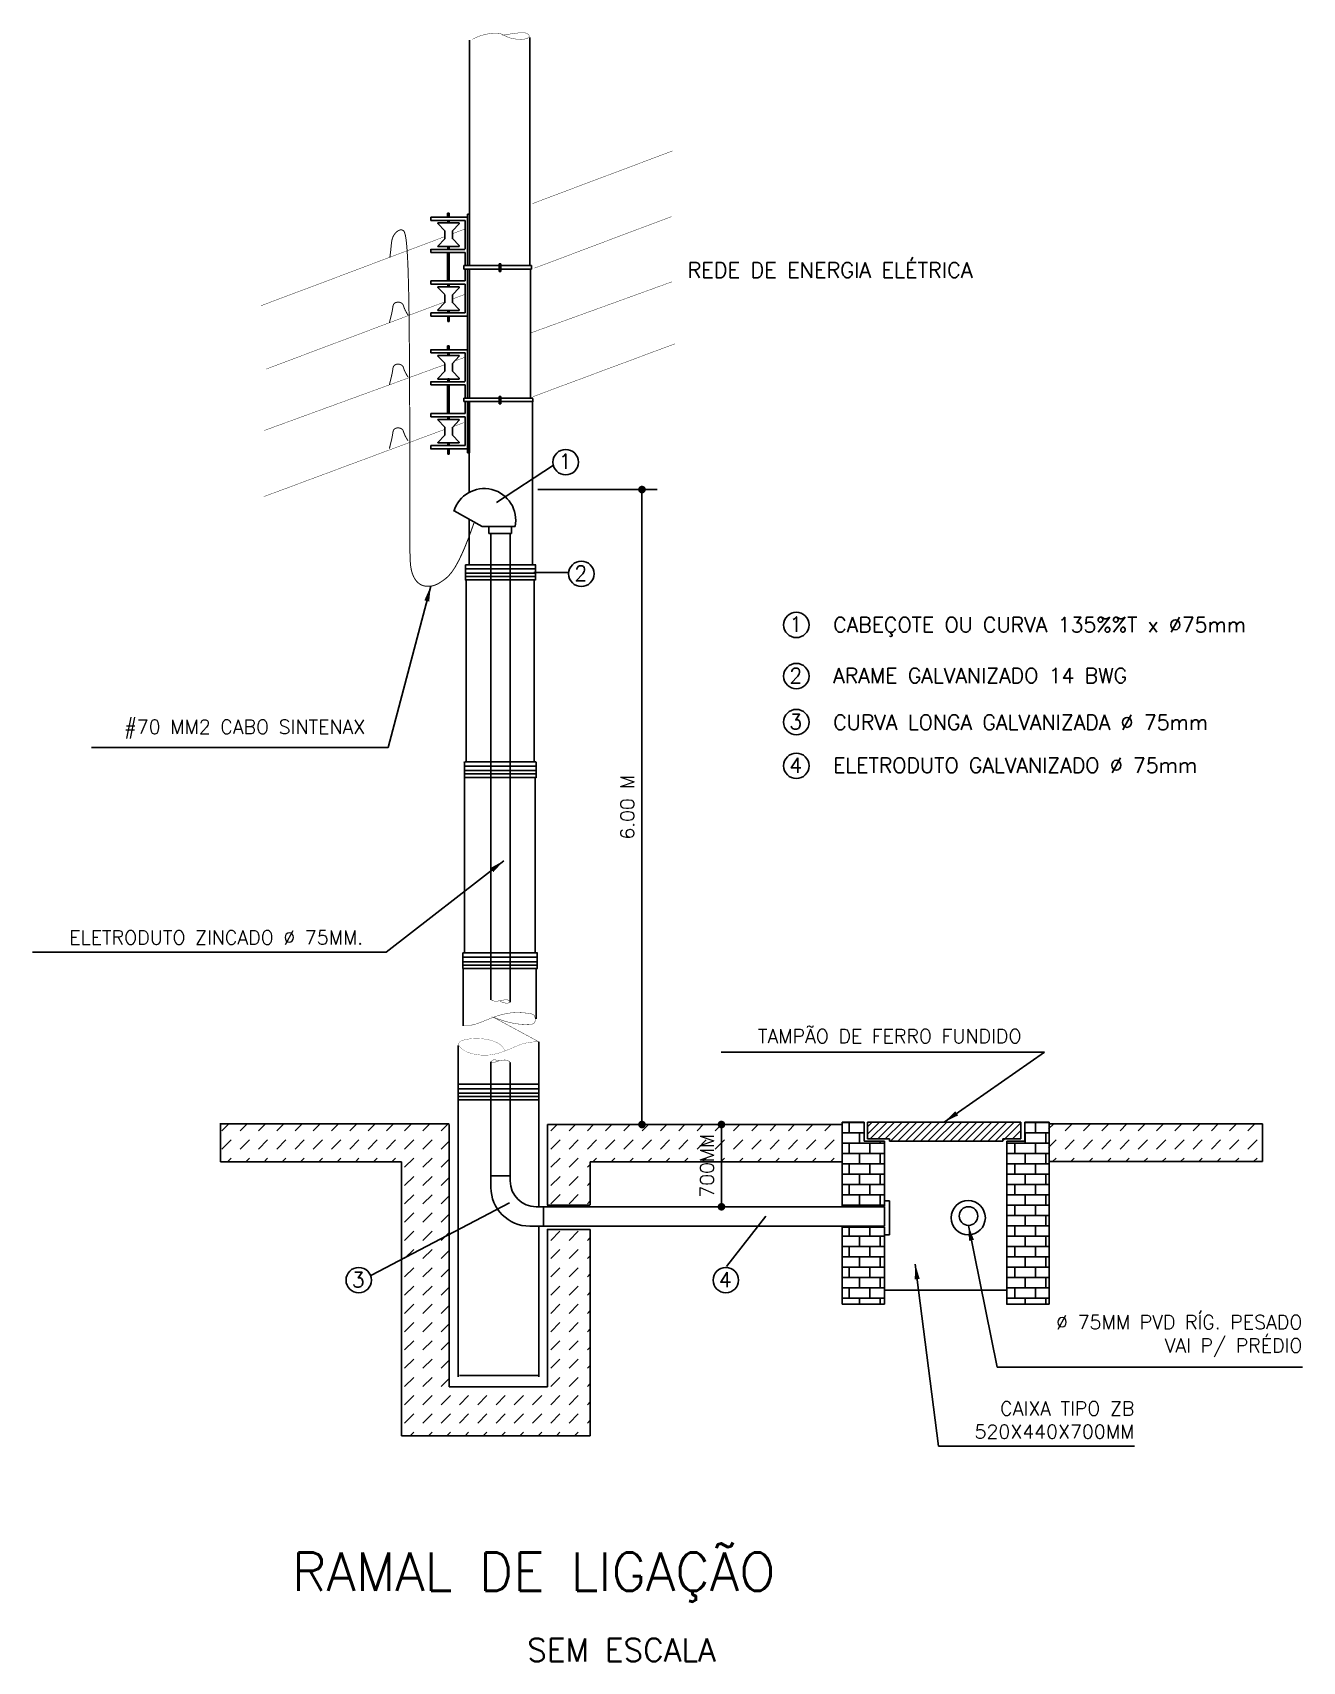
# Model space of a CAD drawing. Extents: x 13.8 to 22.1, y 1.6 to 12.3.
import ezdxf

# ---------------------------------------------------------------- set-up
doc = ezdxf.new("R2010")
doc.units = 0
doc.header["$LTSCALE"] = 100
doc.header["$MEASUREMENT"] = 0
doc.layers.get('0').update_dxf_attribs({"linetype": 'CONTINUOUS'})
doc.layers.get('DEFPOINTS').update_dxf_attribs({"linetype": 'CONTINUOUS'})
doc.layers.add('DETALHES', color=4, linetype='CONTINUOUS')
doc.styles.add('ROMANS', font='ROMANS.shx')
doc.dimstyles.new('LINEAR', dxfattribs={"dimtxt": 0.09, "dimasz": 0.05, "dimexe": 0.1, "dimexo": 0.3, "dimgap": 0.05, "dimtad": 1, "dimdec": 4, "dimzin": 0, "dimtxsty": 'ROMANS', "dimblk1": 'DOT', "dimblk2": 'DOT', "dimsah": 1, "dimcen": 0.09, "dimclrd": 1, "dimclre": 1, "dimclrt": 3, "dimazin": 3, "dimtfac": 1, "dimtdec": 4, "dimtofl": 0, "dimtmove": 0, "dimatfit": 3, "dimtolj": 1, "dimtzin": 0})
doc.dimstyles.new('TEXTO', dxfattribs={"dimtxt": 0.07, "dimasz": 0.1, "dimexe": 0.18, "dimexo": 0.0625, "dimgap": 0.05, "dimtad": 1, "dimtih": 1, "dimtoh": 1, "dimdec": 4, "dimzin": 0, "dimtxsty": 'ROMANS', "dimcen": 0.09, "dimclrd": 1, "dimclrt": 3, "dimazin": 3, "dimtfac": 1, "dimtdec": 4, "dimtofl": 0, "dimtmove": 0, "dimatfit": 3, "dimtolj": 1, "dimtzin": 0})

msp = doc.modelspace()

# ---------------------------------------------------------------- texts
at = {"layer": 'DETALHES', "color": 3, "style": 'ROMANS'}
for s, height, p in [('REDE DE ENERGIA ELÉTRICA', 0.1, (18.05855, 10.65766)), ('1', 0.09816, (18.72403, 8.34222)), ('CABEÇOTE OU CURVA 135%%T x %%C75mm', 0.0981552, (19.01057, 8.33848)), ('2', 0.09816, (18.72403, 8.00544)), ('ARAME GALVANIZADO 14 BWG', 0.0981552, (19.01057, 8.00669)), ('3', 0.09816, (18.72403, 7.70477)), ('CURVA LONGA GALVANIZADA %%C 75mm', 0.0981552, (19.01057, 7.70043)), ('4', 0.09816, (18.72403, 7.41842)), ('ELETRODUTO GALVANIZADO %%C 75mm', 0.0981552, (19.01057, 7.41968))]:
    msp.add_text(s, height=height, dxfattribs=at).set_placement(p)
at = {"layer": 'DETALHES', "color": 2, "style": 'ROMANS'}
for s, p in [('1', (17.21575, 9.40707)), ('2', (17.3179, 8.67438)), ('3', (15.86215, 4.05485)), ('4', (18.26286, 4.05485))]:
    msp.add_text(s, height=0.09816, dxfattribs=at).set_placement(p)
at = {"layer": 'DETALHES', "color": 6, "style": 'ROMANS'}
msp.add_text('RAMAL DE LIGAÇÃO', height=0.25, dxfattribs=at).set_placement((15.47151, 2.06914))
at = {"layer": 'DETALHES', "color": 4, "style": 'ROMANS'}
msp.add_text('SEM ESCALA', height=0.15, dxfattribs=at).set_placement((17.00877, 1.60732))
at = {"layer": 'DETALHES', "color": 3, "linetype": 'CONTINUOUS', "char_height": 0.091, "attachment_point": 6, "style": 'ROMANS'}
for s, insert in [('#70 MM2 CABO SINTENAX', (15.9496, 7.70489)), ('\\A1;ELETRODUTO ZINCADO %%C 75MM.', (15.93714, 6.34273)), ('\\A1;TAMPÃO DE FERRO FUNDIDO', (20.24198, 5.69642)), ('\\A1;%%C 75MM PVD RÍG. PESADO\\PVAI P/ PRÉDIO', (22.07923, 3.7347)), ('\\A1;CAIXA TIPO ZB \\P520X440X700MM', (20.98026, 3.18597))]:
    msp.add_mtext(s, dxfattribs=dict(at, insert=insert))

# ---------------------------------------------------------------- blocks, each defined once
blk = doc.blocks.new('*X3')
at = {"color": 0}
for p, q in [((28863, 3549), (28904, 3589)), ((28991, 3536), (29045, 3589)), ((29133, 3536), (29186, 3589)), ((29274, 3536), (29328, 3589)), ((29416, 3536), (29469, 3589)), ((29557, 3536), (29611, 3589)), ((29698, 3536), (29752, 3589)), ((29840, 3536), (29894, 3589)), ((29981, 3536), (30035, 3589)), ((30123, 3536), (30176, 3589)), ((30264, 3536), (30318, 3589)), ((30406, 3536), (30459, 3589)), ((28863, 3407), (28921, 3465)), ((28991, 3394), (29062, 3465)), ((29133, 3394), (29204, 3465)), ((29274, 3394), (29345, 3465)), ((29416, 3394), (29486, 3465)), ((29557, 3394), (29628, 3465)), ((29698, 3394), (29769, 3465)), ((29840, 3394), (29911, 3465)), ((29981, 3394), (30052, 3465)), ((30123, 3394), (30193, 3465)), ((30264, 3394), (30335, 3465)), ((30406, 3394), (30476, 3465)), ((28894, 3297), (28921, 3323)), ((29036, 3297), (29062, 3323)), ((29177, 3297), (29204, 3323)), ((29318, 3297), (29345, 3323)), ((29460, 3297), (29486, 3323)), ((29601, 3297), (29628, 3323)), ((29743, 3297), (29769, 3323)), ((29884, 3297), (29911, 3323)), ((30025, 3297), (30052, 3323)), ((30167, 3297), (30193, 3323)), ((30308, 3297), (30335, 3323)), ((30450, 3297), (30476, 3323))]:
    blk.add_line(p, q, dxfattribs=at)
blk = doc.blocks.new('*X4')
at = {"color": 0}
for p, q in [((28558, 3600), (28746, 3600)), ((28560, 3600), (28560, 3602)), ((28640, 3520), (28640, 3600)), ((28720, 3600), (28720, 3602)), ((28419, 3440), (28746, 3440)), ((28480, 3360), (28480, 3440)), ((28558, 3520), (28746, 3520)), ((28560, 3440), (28560, 3520)), ((28640, 3360), (28640, 3440)), ((28720, 3440), (28720, 3520)), ((28419, 3360), (28746, 3360)), ((28419, 3280), (28746, 3280)), ((28480, 3200), (28480, 3280)), ((28560, 3280), (28560, 3360)), ((28640, 3200), (28640, 3280)), ((28720, 3280), (28720, 3360)), ((28419, 3200), (28746, 3200)), ((28560, 3120), (28560, 3200)), ((28720, 3120), (28720, 3200)), ((28419, 3120), (28746, 3120)), ((28419, 3040), (28746, 3040)), ((28480, 3040), (28480, 3120)), ((28560, 2960), (28560, 3040)), ((28640, 3040), (28640, 3120)), ((28720, 2960), (28720, 3040)), ((28419, 2960), (28746, 2960)), ((28480, 2880), (28480, 2960)), ((28640, 2880), (28640, 2960)), ((28419, 2880), (28746, 2880)), ((28419, 2800), (28746, 2800)), ((28480, 2720), (28480, 2800)), ((28560, 2800), (28560, 2880)), ((28640, 2720), (28640, 2800)), ((28720, 2800), (28720, 2880)), ((28419, 2720), (28746, 2720)), ((28560, 2640), (28560, 2720)), ((28720, 2640), (28720, 2720)), ((28419, 2640), (28746, 2640)), ((28419, 2560), (28746, 2560)), ((28480, 2560), (28480, 2640)), ((28560, 2480), (28560, 2560)), ((28640, 2560), (28640, 2640)), ((28720, 2480), (28720, 2560)), ((28419, 2480), (28746, 2480)), ((28419, 2400), (28746, 2400)), ((28480, 2400), (28480, 2480)), ((28560, 2320), (28560, 2400)), ((28640, 2400), (28640, 2480)), ((28720, 2320), (28720, 2400)), ((28419, 2320), (28746, 2320)), ((28480, 2240), (28480, 2320)), ((28640, 2240), (28640, 2320)), ((28419, 2240), (28746, 2240)), ((28560, 2192), (28560, 2240)), ((28720, 2192), (28720, 2240))]:
    blk.add_line(p, q, dxfattribs=at)
blk = doc.blocks.new('*X2')
at = {"color": 0}
for p, q in [((25456, 3536), (25504, 3584)), ((25597, 3536), (25645, 3584)), ((25739, 3536), (25787, 3584)), ((25880, 3536), (25928, 3584)), ((26022, 3536), (26070, 3584)), ((26163, 3536), (26211, 3584)), ((26304, 3536), (26352, 3584)), ((26446, 3536), (26494, 3584)), ((26587, 3536), (26635, 3584)), ((26729, 3536), (26777, 3584)), ((26870, 3536), (26918, 3584)), ((27011, 3536), (27059, 3584)), ((25314, 3394), (25385, 3465)), ((25456, 3394), (25527, 3465)), ((25597, 3394), (25668, 3465)), ((25739, 3394), (25809, 3465)), ((25880, 3394), (25951, 3465)), ((26022, 3394), (26092, 3465)), ((26163, 3394), (26234, 3465)), ((26304, 3394), (26375, 3465)), ((26446, 3394), (26517, 3465)), ((26587, 3394), (26658, 3465)), ((26729, 3394), (26799, 3465)), ((26870, 3394), (26941, 3465)), ((27011, 3394), (27082, 3465)), ((25216, 3295), (25244, 3323)), ((25357, 3295), (25385, 3323)), ((25499, 3295), (25527, 3323)), ((25640, 3295), (25668, 3323)), ((25781, 3295), (25809, 3323)), ((25923, 3295), (25951, 3323)), ((26064, 3295), (26092, 3323)), ((26206, 3295), (26234, 3323)), ((26347, 3295), (26375, 3323)), ((26489, 3295), (26517, 3323)), ((26630, 3295), (26658, 3323)), ((26771, 3295), (26799, 3323)), ((26913, 3295), (26941, 3323)), ((27054, 3295), (27082, 3323))]:
    blk.add_line(p, q, dxfattribs=at)
blk = doc.blocks.new('*X1')
at = {"color": 0}
for p, q in [((24890, 3536), (24938, 3584)), ((25032, 3536), (25080, 3584)), ((25173, 3536), (25221, 3584)), ((25314, 3536), (25362, 3584)), ((25456, 3536), (25504, 3584)), ((25597, 3536), (25645, 3584)), ((25739, 3536), (25787, 3584)), ((25880, 3536), (25928, 3584)), ((26022, 3536), (26070, 3584)), ((26163, 3536), (26211, 3584)), ((26304, 3536), (26352, 3584)), ((26446, 3536), (26494, 3584)), ((26587, 3536), (26635, 3584)), ((26729, 3536), (26777, 3584)), ((26870, 3536), (26918, 3584)), ((27011, 3536), (27059, 3584)), ((24890, 3394), (24961, 3465)), ((25032, 3394), (25102, 3465)), ((25173, 3394), (25244, 3465)), ((25314, 3394), (25385, 3465)), ((25456, 3394), (25527, 3465)), ((25597, 3394), (25668, 3465)), ((25739, 3394), (25809, 3465)), ((25880, 3394), (25951, 3465)), ((26022, 3394), (26092, 3465)), ((26163, 3394), (26234, 3465)), ((26304, 3394), (26375, 3465)), ((26446, 3394), (26517, 3465)), ((26587, 3394), (26658, 3465)), ((26729, 3394), (26799, 3465)), ((26870, 3394), (26941, 3465)), ((24890, 3253), (24961, 3323)), ((25032, 3253), (25102, 3323)), ((25216, 3295), (25244, 3323)), ((25357, 3295), (25385, 3323)), ((25499, 3295), (25527, 3323)), ((25640, 3295), (25668, 3323)), ((25781, 3295), (25809, 3323)), ((25923, 3295), (25951, 3323)), ((26064, 3295), (26092, 3323)), ((26206, 3295), (26234, 3323)), ((26347, 3295), (26375, 3323)), ((26489, 3295), (26517, 3323)), ((26630, 3295), (26658, 3323)), ((26771, 3295), (26799, 3323)), ((24890, 3111), (24961, 3182)), ((25032, 3111), (25102, 3182)), ((25173, 3253), (25195, 3275)), ((24890, 2970), (24961, 3041)), ((25032, 2970), (25102, 3041)), ((25173, 3111), (25195, 3134)), ((25173, 2970), (25195, 2992))]:
    blk.add_line(p, q, dxfattribs=at)
blk = doc.blocks.new('*X5')
at = {"color": 0}
for p, q in [((27146, 3600), (27316, 3600)), ((27200, 3520), (27200, 3600)), ((27280, 3600), (27280, 3602)), ((27146, 3520), (27316, 3520)), ((27146, 3440), (27473, 3440)), ((27200, 3360), (27200, 3440)), ((27280, 3440), (27280, 3520)), ((27360, 3360), (27360, 3440)), ((27440, 3440), (27440, 3455)), ((27146, 3360), (27473, 3360)), ((27146, 3280), (27473, 3280)), ((27200, 3200), (27200, 3280)), ((27280, 3280), (27280, 3360)), ((27360, 3200), (27360, 3280)), ((27440, 3280), (27440, 3360)), ((27146, 3200), (27473, 3200)), ((27280, 3120), (27280, 3200)), ((27440, 3120), (27440, 3200)), ((27146, 3120), (27473, 3120)), ((27146, 3040), (27473, 3040)), ((27200, 3040), (27200, 3120)), ((27280, 2960), (27280, 3040)), ((27360, 3040), (27360, 3120)), ((27440, 2960), (27440, 3040)), ((27146, 2960), (27473, 2960)), ((27200, 2955), (27200, 2960)), ((27360, 2955), (27360, 2960)), ((27200, 2720), (27200, 2789)), ((27360, 2720), (27360, 2789)), ((27146, 2720), (27473, 2720)), ((27280, 2640), (27280, 2720)), ((27440, 2640), (27440, 2720)), ((27146, 2640), (27473, 2640)), ((27146, 2560), (27473, 2560)), ((27200, 2560), (27200, 2640)), ((27280, 2480), (27280, 2560)), ((27360, 2560), (27360, 2640)), ((27440, 2480), (27440, 2560)), ((27146, 2480), (27473, 2480)), ((27146, 2400), (27473, 2400)), ((27200, 2400), (27200, 2480)), ((27280, 2320), (27280, 2400)), ((27360, 2400), (27360, 2480)), ((27440, 2320), (27440, 2400)), ((27146, 2320), (27473, 2320)), ((27200, 2240), (27200, 2320)), ((27360, 2240), (27360, 2320)), ((27146, 2240), (27473, 2240)), ((27280, 2192), (27280, 2240)), ((27440, 2192), (27440, 2240))]:
    blk.add_line(p, q, dxfattribs=at)
blk = doc.blocks.new('*X0')
at = {"color": 0}
for p, q in [((7296.9, 2576.9), (7339.9, 2620)), ((7296.9, 2603.5), (7313.4, 2620)), ((7307.2, 2560.7), (7366.5, 2620)), ((7333.7, 2560.7), (7393, 2620)), ((7360.2, 2560.7), (7419.5, 2620)), ((7378.4, 2552.4), (7446, 2620)), ((7404.9, 2552.4), (7472.5, 2620)), ((7431.4, 2552.4), (7499, 2620)), ((7457.9, 2552.4), (7525.6, 2620)), ((7484.5, 2552.4), (7552.1, 2620)), ((7511, 2552.4), (7578.6, 2620)), ((7537.5, 2552.4), (7605.1, 2620)), ((7564, 2552.4), (7631.6, 2620)), ((7590.5, 2552.4), (7658.1, 2620)), ((7617, 2552.4), (7684.7, 2620)), ((7643.6, 2552.4), (7711.2, 2620)), ((7670.1, 2552.4), (7737.7, 2620)), ((7696.6, 2552.4), (7764.2, 2620)), ((7723.1, 2552.4), (7790.7, 2620)), ((7749.6, 2552.4), (7817.2, 2620)), ((7776.1, 2552.4), (7840.9, 2617.1)), ((7811, 2560.7), (7840.9, 2590.6)), ((7837.5, 2560.7), (7840.9, 2564.1))]:
    blk.add_line(p, q, dxfattribs=at)
blk = doc.blocks.new('_DOT')
at = {"color": 0, "linetype": 'BYBLOCK'}
blk.add_line((-0.5, 0), (-1, 0), dxfattribs=at)
at = {"color": 0, "linetype": 'BYBLOCK', "const_width": 0.5}
blk.add_lwpolyline([(-0.25, 0, 1), (0.25, 0, 1)], format="xyb", close=True, dxfattribs=at)
blk = doc.blocks.new('*D7')
at = {"color": 1, "linetype": 'BYBLOCK'}
for p, q in [((17.078, 9.272), (17.86, 9.272)), ((17.76, 9.222), (17.76, 5.169)), ((17.442, 5.119), (17.86, 5.119))]:
    blk.add_line(p, q, dxfattribs=at)
at = {"layer": 'DEFPOINTS', "color": 0, "linetype": 'BYBLOCK'}
for p in [(16.778, 9.272), (17.142, 5.119), (17.76, 5.119)]:
    blk.add_point(p, dxfattribs=at)
at = {"color": 1, "linetype": 'BYBLOCK', "xscale": 0.05, "yscale": 0.05, "zscale": 0.05}
for p, rotation in [((17.76, 9.272), 90), ((17.76, 5.119), 270)]:
    blk.add_blockref('_DOT', p, dxfattribs=dict(at, rotation=rotation))
at = {"color": 3, "linetype": 'BYBLOCK', "insert": (17.665, 7.195), "char_height": 0.09, "attachment_point": 5, "rotation": 90, "style": 'ROMANS'}
blk.add_mtext('\\A1;6.00 M', dxfattribs=at)
blk = doc.blocks.new('*D8')
at = {"color": 1, "linetype": 'BYBLOCK'}
for p, q in [((17.98, 5.119), (18.18, 5.119)), ((18.28, 5.069), (18.28, 4.631)), ((17.98, 4.581), (18.18, 4.581))]:
    blk.add_line(p, q, dxfattribs=at)
at = {"layer": 'DEFPOINTS', "color": 0, "linetype": 'BYBLOCK'}
for p in [(18.28, 5.119), (18.28, 4.581), (18.28, 4.581)]:
    blk.add_point(p, dxfattribs=at)
at = {"color": 1, "linetype": 'BYBLOCK', "xscale": 0.05, "yscale": 0.05, "zscale": 0.05}
for p, rotation in [((18.28, 5.119), 90), ((18.28, 4.581), 270)]:
    blk.add_blockref('_DOT', p, dxfattribs=dict(at, rotation=rotation))
at = {"color": 3, "linetype": 'BYBLOCK', "insert": (18.185, 4.85), "char_height": 0.09, "attachment_point": 5, "rotation": 90, "style": 'ROMANS'}
blk.add_mtext('\\A1;\\Fromans.shx;\\C3;700MM', dxfattribs=at)

# ---------------------------------------------------------------- dimensions: what is measured, and where the dimension line sits
at = {"layer": 'DETALHES', "linetype": 'CONTINUOUS'}
for base, p1, p2, text, picture, middle in [((17.76045, 5.11891), (16.77801, 9.27201), (17.14203, 5.11891), '6.00 M', '*D7', (17.66545, 7.19546)), ((18.2802, 4.58084), (18.2802, 5.11891), (18.2802, 4.58084), '\\Fromans.shx;\\C3;700MM', '*D8', (18.1852, 4.84987))]:
    dim = msp.add_linear_dim(base=base, p1=p1, p2=p2, angle=90, text=text, dimstyle='LINEAR', dxfattribs=at)
    dim.commit()
    dim.dimension.update_dxf_attribs({"geometry": picture, "text_midpoint": middle})

# ---------------------------------------------------------------- linework, layer by layer
at = {"layer": 'DETALHES', "color": 3}
for p, q in [((16.63126, 10.73576), (16.63126, 12.21071)), ((17.02759, 10.73679), (17.02759, 12.22777)), ((16.63108, 10.71438), (16.63108, 9.86973)), ((17.03059, 9.86838), (17.03059, 10.71346)), ((16.62948, 9.84405), (16.62948, 9.25126)), ((17.04317, 8.7777), (17.04317, 9.84685)), ((16.71453, 9.02954), (16.53081, 9.13284)), ((16.62948, 9.07939), (16.62948, 8.7787)), ((16.71209, 9.02954), (16.71453, 9.02954)), ((16.93016, 9.02954), (16.71512, 9.02954)), ((16.75848, 9.02954), (16.75848, 8.98356)), ((16.75848, 8.98356), (16.90582, 8.98356)), ((16.77219, 8.98376), (16.77219, 5.93456)), ((16.89894, 8.98376), (16.89894, 5.92017)), ((16.90582, 8.98356), (16.90582, 9.02954)), ((16.61072, 8.67565), (16.61072, 7.48849)), ((17.0547, 8.67724), (17.0547, 7.4861)), ((16.59995, 7.38923), (16.59995, 6.23994)), ((17.06129, 7.38684), (17.06129, 6.23755)), ((16.59171, 6.1371), (16.59171, 5.76516)), ((17.06788, 6.1371), (17.06788, 5.81061)), ((17.08475, 4.58188), (17.08475, 5.66049)), ((16.55882, 3.4682), (16.55882, 5.63572)), ((16.77219, 5.52828), (16.77219, 4.70759)), ((16.89894, 5.52561), (16.89894, 4.74984)), ((16.77007, 4.78342), (16.89964, 4.78342)), ((19.3779, 4.62009), (19.34808, 4.62009)), ((19.3779, 4.60697), (19.3779, 4.62009)), ((19.3779, 4.39814), (19.3779, 4.60697)), ((17.06794, 4.58084), (19.34494, 4.58084)), ((17.02569, 4.45409), (19.34494, 4.45409)), ((17.08475, 3.4682), (17.08475, 4.45711)), ((19.34716, 4.39814), (19.3779, 4.39814)), ((16.56574, 3.47765), (17.08277, 3.47765))]:
    msp.add_line(p, q, dxfattribs=at)
at = {"layer": 'DETALHES', "color": 2}
for p, q in [((16.37855, 11.05401), (16.61896, 11.05401)), ((16.37858, 11.03237), (16.37858, 11.05363)), ((16.60339, 11.03232), (16.37858, 11.03232)), ((16.37858, 11.03232), (16.39955, 11.03232)), ((16.47081, 10.96489), (16.42488, 11.01224)), ((16.42497, 11.01596), (16.56545, 11.01596)), ((16.42497, 11.01218), (16.42497, 11.01591)), ((16.4884, 11.07904), (16.49958, 11.07904)), ((16.4884, 11.05428), (16.4884, 11.07904)), ((16.48924, 11.05428), (16.4884, 11.05428)), ((16.48931, 11.07826), (16.49876, 11.07826)), ((16.48931, 11.05401), (16.48931, 11.07826)), ((16.49043, 11.03174), (16.49043, 11.01553)), ((16.49957, 11.05428), (16.49873, 11.05428)), ((16.49876, 11.07826), (16.49876, 11.05401)), ((16.49957, 11.05428), (16.49957, 11.07904)), ((16.49981, 11.03174), (16.49981, 11.01553)), ((16.56545, 11.01029), (16.52002, 10.9632)), ((16.56545, 11.01029), (16.56545, 11.01596)), ((16.60339, 10.84519), (16.60339, 11.03232)), ((16.61901, 10.84623), (16.61901, 11.07363)), ((16.61901, 11.07363), (16.63108, 11.07363)), ((16.63108, 11.07363), (16.63108, 10.73686)), ((16.47144, 10.91284), (16.4252, 10.86489)), ((16.47116, 10.91229), (16.47116, 10.96379)), ((16.56545, 10.86732), (16.52066, 10.91349)), ((16.52103, 10.91229), (16.52103, 10.96379)), ((16.56545, 10.86732), (16.56545, 10.86169)), ((16.37855, 10.8432), (16.60265, 10.8432)), ((16.37858, 10.82342), (16.37858, 10.84468)), ((16.60339, 10.82342), (16.37858, 10.82342)), ((16.4252, 10.86489), (16.4252, 10.86169)), ((16.4252, 10.86169), (16.56545, 10.86169)), ((16.48931, 10.82267), (16.48931, 10.63611)), ((16.49043, 10.86294), (16.49043, 10.8447)), ((16.49043, 10.86279), (16.49981, 10.86279)), ((16.49043, 10.86135), (16.49043, 10.84442)), ((16.49876, 10.63611), (16.49876, 10.82267)), ((16.49981, 10.86294), (16.49981, 10.84443)), ((16.49981, 10.86135), (16.49981, 10.84442)), ((16.60339, 10.73686), (16.60339, 10.82342)), ((16.61933, 10.84468), (16.61933, 10.73686)), ((16.59501, 10.71418), (16.59501, 10.73685)), ((16.59501, 10.73685), (16.82749, 10.73685)), ((16.82711, 10.71418), (16.59501, 10.71418)), ((16.60339, 10.6363), (16.60339, 10.71427)), ((16.61933, 10.71383), (16.61933, 9.86973)), ((16.6352, 10.71411), (16.6352, 10.71413)), ((16.82706, 10.74773), (16.83685, 10.74773)), ((16.82706, 10.70271), (16.82706, 10.74773)), ((16.82706, 10.69878), (16.82706, 10.71641)), ((16.83685, 10.69878), (16.82706, 10.69878)), ((16.83666, 10.73685), (17.03745, 10.73685)), ((17.03745, 10.71418), (16.83666, 10.71418)), ((16.83685, 10.74773), (16.83685, 10.69878)), ((16.37858, 10.6363), (16.60339, 10.6363)), ((16.37858, 10.61443), (16.37858, 10.6363)), ((16.60339, 10.61443), (16.37858, 10.61443)), ((16.37858, 10.61443), (16.39955, 10.61443)), ((16.47081, 10.547), (16.42488, 10.59435)), ((16.42497, 10.59806), (16.56545, 10.59806)), ((16.42497, 10.59428), (16.42497, 10.59802)), ((16.49043, 10.61385), (16.49043, 10.59764)), ((16.49981, 10.61385), (16.49981, 10.59764)), ((16.56545, 10.5924), (16.52002, 10.54531)), ((16.56545, 10.5924), (16.56545, 10.59806)), ((16.60339, 10.4273), (16.60339, 10.61443)), ((16.47144, 10.49494), (16.4252, 10.447)), ((16.4252, 10.447), (16.4252, 10.4438)), ((16.4252, 10.4438), (16.56545, 10.4438)), ((16.47116, 10.4944), (16.47116, 10.5459)), ((16.49043, 10.44346), (16.49043, 10.42653)), ((16.49981, 10.44346), (16.49981, 10.42653)), ((16.56545, 10.44943), (16.52066, 10.4956)), ((16.52103, 10.4944), (16.52103, 10.5459)), ((16.56545, 10.44943), (16.56545, 10.4438)), ((16.37858, 10.4273), (16.60339, 10.4273)), ((16.37858, 10.40604), (16.37858, 10.4273)), ((16.62017, 10.40604), (16.37858, 10.40604)), ((16.49043, 10.40582), (16.49043, 10.37106)), ((16.49043, 10.37106), (16.49981, 10.37106)), ((16.49981, 10.40582), (16.49981, 10.37106)), ((16.37683, 10.18651), (16.61896, 10.18651)), ((16.37858, 10.16549), (16.37858, 10.18675)), ((16.60339, 10.16544), (16.37858, 10.16544)), ((16.37858, 10.16544), (16.39955, 10.16544)), ((16.47081, 10.09802), (16.42488, 10.14537)), ((16.42497, 10.14908), (16.56545, 10.14908)), ((16.42497, 10.1453), (16.42497, 10.14904)), ((16.48931, 10.18713), (16.48931, 10.21138)), ((16.48931, 10.21138), (16.49876, 10.21138)), ((16.49043, 10.16486), (16.49043, 10.14865)), ((16.49876, 10.21138), (16.49876, 10.18713)), ((16.49981, 10.16486), (16.49981, 10.14865)), ((16.56545, 10.14342), (16.52002, 10.09632)), ((16.56545, 10.14342), (16.56545, 10.14908)), ((16.60339, 9.97832), (16.60339, 10.16544)), ((16.61901, 10.18359), (16.61901, 10.21262)), ((16.47144, 10.04596), (16.4252, 9.99802)), ((16.47116, 10.04541), (16.47116, 10.09691)), ((16.56545, 10.00044), (16.52066, 10.04662)), ((16.52103, 10.04541), (16.52103, 10.09691)), ((16.37855, 9.97632), (16.60265, 9.97632)), ((16.37858, 9.95654), (16.37858, 9.97781)), ((16.60339, 9.95654), (16.37858, 9.95654)), ((16.4252, 9.99802), (16.4252, 9.99481)), ((16.4252, 9.99481), (16.56545, 9.99481)), ((16.48931, 9.9558), (16.48931, 9.76924)), ((16.49043, 9.99607), (16.49043, 9.97782)), ((16.49043, 9.99592), (16.49981, 9.99592)), ((16.49043, 9.99448), (16.49043, 9.97755)), ((16.49876, 9.76924), (16.49876, 9.9558)), ((16.49981, 9.99607), (16.49981, 9.97756)), ((16.49981, 9.99448), (16.49981, 9.97755)), ((16.56545, 10.00044), (16.56545, 9.99481)), ((16.60339, 9.86998), (16.60339, 9.95654)), ((16.59501, 9.8473), (16.59501, 9.86997)), ((16.59501, 9.86984), (16.82749, 9.86984)), ((16.82711, 9.84717), (16.59501, 9.84717)), ((16.60339, 9.76942), (16.60339, 9.84705)), ((16.61933, 9.84705), (16.61933, 9.51246)), ((16.63108, 9.84678), (16.63108, 9.51243)), ((16.82706, 9.83569), (16.82706, 9.88072)), ((16.82706, 9.88072), (16.83685, 9.88072)), ((16.82706, 9.83177), (16.82706, 9.8494)), ((16.83685, 9.83177), (16.82706, 9.83177)), ((16.83666, 9.86984), (17.04646, 9.86984)), ((17.04482, 9.84717), (16.83666, 9.84717)), ((16.83685, 9.88072), (16.83685, 9.83177)), ((17.04646, 9.84566), (17.04646, 9.86838)), ((16.37858, 9.76942), (16.60339, 9.76942)), ((16.37858, 9.74755), (16.37858, 9.76942)), ((16.60339, 9.74755), (16.37858, 9.74755)), ((16.37858, 9.74755), (16.39955, 9.74755)), ((16.47081, 9.68013), (16.42488, 9.72747)), ((16.42497, 9.73119), (16.56545, 9.73119)), ((16.42497, 9.72741), (16.42497, 9.73114)), ((16.49043, 9.74697), (16.49043, 9.73076)), ((16.49981, 9.74697), (16.49981, 9.73076)), ((16.56545, 9.72553), (16.52002, 9.67843)), ((16.56545, 9.72553), (16.56545, 9.73119)), ((16.60339, 9.56043), (16.60339, 9.74755)), ((16.47144, 9.62807), (16.4252, 9.58012)), ((16.47116, 9.62752), (16.47116, 9.67902)), ((16.56545, 9.58255), (16.52066, 9.62873)), ((16.52103, 9.62752), (16.52103, 9.67902)), ((16.37706, 9.53847), (16.61894, 9.53847)), ((16.37858, 9.56043), (16.60339, 9.56043)), ((16.37858, 9.53916), (16.37858, 9.56043)), ((16.4252, 9.58012), (16.4252, 9.57692)), ((16.4252, 9.57692), (16.56545, 9.57692)), ((16.49043, 9.57658), (16.49043, 9.55965)), ((16.49043, 9.53894), (16.49043, 9.50418)), ((16.49043, 9.50418), (16.49981, 9.50418)), ((16.49981, 9.57658), (16.49981, 9.55965)), ((16.49981, 9.53894), (16.49981, 9.50418)), ((16.56545, 9.58255), (16.56545, 9.57692)), ((16.61927, 9.51243), (16.63108, 9.51243)), ((17.06343, 8.75364), (16.60476, 8.75364)), ((16.60495, 8.77987), (17.06516, 8.77987)), ((16.60495, 8.6786), (16.60495, 8.77987)), ((17.06328, 8.67957), (17.06328, 8.77928)), ((16.60476, 8.72475), (17.06343, 8.72475)), ((17.06343, 8.70294), (16.60476, 8.70294)), ((16.60476, 8.68053), (17.06343, 8.68053)), ((16.59671, 7.48964), (16.59671, 7.49124)), ((16.60018, 7.38613), (16.60018, 7.48964)), ((16.60139, 7.49143), (17.06818, 7.49143)), ((17.06818, 7.46255), (16.60139, 7.46255)), ((17.06756, 7.38613), (17.06756, 7.48964)), ((16.60139, 7.43366), (17.06818, 7.43366)), ((17.06818, 7.41184), (16.60139, 7.41184)), ((16.60139, 7.38944), (17.06818, 7.38944)), ((16.58769, 6.2417), (16.59155, 6.2417)), ((16.58769, 6.13863), (16.58769, 6.2417)), ((16.59087, 6.24112), (16.58975, 6.24112)), ((17.07603, 6.21272), (16.59035, 6.21272)), ((16.59035, 6.18383), (17.07603, 6.18383)), ((16.59374, 6.24161), (17.07603, 6.24161)), ((16.59426, 6.23867), (16.59426, 6.23946)), ((17.07162, 6.23867), (17.07162, 6.23946)), ((17.07411, 6.13863), (17.07411, 6.2417)), ((17.07603, 6.16202), (16.59035, 6.16202)), ((16.59035, 6.13962), (17.07603, 6.13962)), ((16.55824, 5.38206), (17.08408, 5.38206)), ((17.08408, 5.35317), (16.55824, 5.35317)), ((16.55661, 5.28007), (17.08408, 5.28007)), ((16.55824, 5.32428), (17.08571, 5.32428)), ((17.08571, 5.30247), (16.55824, 5.30247))]:
    msp.add_line(p, q, dxfattribs=at)
at = {"layer": 'DETALHES'}
for p, q in [((17.03748, 10.71399), (17.03748, 10.73673)), ((19.37947, 5.01016), (19.37947, 5.02553)), ((20.11905, 5.01016), (19.37947, 5.01016)), ((17.14203, 4.58188), (17.14203, 4.58191)), ((17.42213, 4.45285), (17.42213, 4.45184)), ((19.07024, 3.94309), (19.07024, 3.94801)), ((19.34706, 3.94309), (19.07024, 3.94309)), ((19.34706, 3.94309), (19.34706, 3.94801))]:
    msp.add_line(p, q, dxfattribs=at)
at = {"layer": 'DETALHES', "color": 2, "linetype": 'CONTINUOUS'}
for p, q in [((17.1808, 9.43106), (16.8083, 9.18767)), ((17.28109, 8.72951), (17.05186, 8.72951)), ((15.99166, 4.13364), (16.89426, 4.60611)), ((18.31264, 4.19091), (18.57052, 4.52021))]:
    msp.add_line(p, q, dxfattribs=at)
at = {"layer": 'DETALHES', "color": 4}
for p, q in [((14.99934, 5.12409), (16.49944, 5.12409)), ((15.00428, 4.87547), (15.00428, 5.12249)), ((16.49944, 5.11891), (16.49944, 3.4029)), ((17.14203, 4.59145), (17.14203, 5.11891)), ((17.14203, 5.11891), (19.07024, 5.11891)), ((19.07024, 5.13415), (19.07024, 4.58769)), ((19.07024, 5.13415), (19.21375, 5.13415)), ((19.21375, 5.13415), (19.21375, 5.01016)), ((19.23429, 5.02553), (19.23429, 5.13493)), ((20.2382, 5.13493), (19.23429, 5.13493)), ((20.2382, 5.13493), (20.2382, 5.02553)), ((20.26354, 5.01016), (20.26354, 5.13415)), ((20.26354, 5.13415), (20.42255, 5.13415)), ((20.42255, 5.13415), (20.42255, 3.94309)), ((20.42255, 5.12368), (21.81838, 5.12368)), ((21.81838, 5.12368), (21.81838, 4.87666)), ((19.21375, 5.01016), (19.34706, 5.01016)), ((19.37947, 5.02553), (19.23429, 5.02553)), ((19.34706, 5.01016), (19.34706, 4.58594)), ((19.37947, 5.01016), (20.11905, 5.01016)), ((20.2382, 5.02553), (20.11905, 5.02553)), ((20.11905, 5.02553), (20.11905, 5.01016)), ((20.14572, 5.01016), (20.14572, 4.03656)), ((20.14572, 5.01016), (20.26354, 5.01016)), ((16.18804, 4.87547), (15.00428, 4.87547)), ((16.18804, 3.08309), (16.18804, 4.87547)), ((19.07024, 4.87547), (17.42213, 4.87547)), ((17.42213, 4.87547), (17.42213, 4.59384)), ((21.81838, 4.87666), (20.42255, 4.87666)), ((17.11681, 4.45285), (17.11681, 4.58188)), ((17.14038, 4.59145), (17.42048, 4.59145)), ((19.07005, 4.58769), (19.34716, 4.58769)), ((19.34706, 4.58078), (19.34706, 4.45394)), ((17.14038, 4.43274), (17.42048, 4.43274)), ((17.14203, 3.4029), (17.14203, 4.43394)), ((17.42213, 4.43274), (17.42213, 3.08309)), ((19.07005, 4.44787), (19.34716, 4.44787)), ((19.07024, 4.44787), (19.07024, 3.94309)), ((19.34706, 4.44696), (19.34706, 3.94309)), ((19.07024, 3.94309), (19.34706, 3.94309)), ((19.34837, 4.03656), (20.14572, 4.03656)), ((20.14571, 3.94272), (20.14571, 4.03715)), ((20.14572, 3.94309), (20.42255, 3.94309)), ((16.49944, 3.4029), (17.14203, 3.4029)), ((17.42213, 3.08309), (16.18804, 3.08309))]:
    msp.add_line(p, q, dxfattribs=at)
at = {"layer": 'DETALHES', "color": 1}
for p, q in [((15.01313, 5.07836), (15.05885, 5.12409)), ((15.13263, 5.07836), (15.17836, 5.12409)), ((15.25213, 5.07836), (15.29786, 5.12409)), ((15.37163, 5.07836), (15.41736, 5.12409)), ((15.49113, 5.07836), (15.53686, 5.12409)), ((15.61063, 5.07836), (15.65636, 5.12409)), ((15.73013, 5.07836), (15.77586, 5.12409)), ((15.84963, 5.07836), (15.89536, 5.12409)), ((15.96913, 5.07836), (16.01486, 5.12409)), ((16.08864, 5.07836), (16.13436, 5.12409)), ((16.20814, 5.07836), (16.25387, 5.12409)), ((16.32764, 5.07836), (16.37337, 5.12409)), ((16.44714, 5.07836), (16.49287, 5.12409)), ((15.01313, 4.95886), (15.07288, 5.01861)), ((15.13263, 4.95886), (15.19238, 5.01861)), ((15.25213, 4.95886), (15.31188, 5.01861)), ((15.37163, 4.95886), (15.43138, 5.01861)), ((15.49113, 4.95886), (15.55088, 5.01861)), ((15.61063, 4.95886), (15.67038, 5.01861)), ((15.73013, 4.95886), (15.78988, 5.01861)), ((15.84963, 4.95886), (15.90938, 5.01861)), ((15.96913, 4.95886), (16.02888, 5.01861)), ((16.08864, 4.95886), (16.14839, 5.01861)), ((16.20814, 4.95886), (16.26789, 5.01861)), ((16.32764, 4.95886), (16.38739, 5.01861)), ((16.44714, 4.95886), (16.49944, 5.01117)), ((15.04923, 4.87547), (15.07288, 4.89911)), ((15.16873, 4.87547), (15.19238, 4.89911)), ((15.28823, 4.87547), (15.31188, 4.89911)), ((15.40773, 4.87547), (15.43138, 4.89911)), ((15.52724, 4.87547), (15.55088, 4.89911)), ((15.64674, 4.87547), (15.67038, 4.89911)), ((15.76624, 4.87547), (15.78988, 4.89911)), ((15.88574, 4.87547), (15.90938, 4.89911)), ((16.00524, 4.87547), (16.02888, 4.89911)), ((16.12474, 4.87547), (16.14839, 4.89911)), ((16.20814, 4.83936), (16.26789, 4.89911)), ((16.32764, 4.83936), (16.38739, 4.89911)), ((16.44714, 4.83936), (16.49944, 4.89167)), ((16.20814, 4.71986), (16.26789, 4.77961)), ((16.32764, 4.71986), (16.38739, 4.77961)), ((16.44714, 4.71986), (16.49944, 4.77216)), ((16.20814, 4.60036), (16.26789, 4.66011)), ((16.32764, 4.60036), (16.38739, 4.66011)), ((16.44714, 4.60036), (16.49944, 4.65266)), ((16.20814, 4.48086), (16.26789, 4.54061)), ((16.32764, 4.48086), (16.38739, 4.54061)), ((16.44714, 4.48086), (16.49944, 4.53316)), ((16.20814, 4.36136), (16.26789, 4.42111)), ((16.32764, 4.36136), (16.38739, 4.42111)), ((16.44714, 4.36136), (16.49944, 4.41366)), ((17.16414, 4.36136), (17.2239, 4.42111)), ((17.28365, 4.36136), (17.3434, 4.42111)), ((17.40315, 4.36136), (17.42213, 4.38034)), ((16.20814, 4.24186), (16.26789, 4.30161)), ((16.32764, 4.24186), (16.38739, 4.30161)), ((16.44714, 4.24186), (16.49944, 4.29416)), ((17.16414, 4.24186), (17.2239, 4.30161)), ((17.28365, 4.24186), (17.3434, 4.30161)), ((16.20814, 4.12235), (16.26789, 4.18211)), ((16.32764, 4.12235), (16.38739, 4.18211)), ((16.44714, 4.12235), (16.49944, 4.17466)), ((17.16414, 4.12235), (17.2239, 4.18211)), ((17.28365, 4.12235), (17.3434, 4.18211)), ((17.40315, 4.24186), (17.42213, 4.26084)), ((16.20814, 4.00285), (16.26789, 4.0626)), ((16.32764, 4.00285), (16.38739, 4.0626)), ((16.44714, 4.00285), (16.49944, 4.05516)), ((17.16414, 4.00285), (17.2239, 4.0626)), ((17.28365, 4.00285), (17.3434, 4.0626)), ((17.40315, 4.12235), (17.42213, 4.14134)), ((16.20814, 3.88335), (16.26789, 3.9431)), ((16.32764, 3.88335), (16.38739, 3.9431)), ((17.16414, 3.88335), (17.2239, 3.9431)), ((17.28365, 3.88335), (17.3434, 3.9431)), ((17.40315, 4.00285), (17.42213, 4.02184)), ((16.44714, 3.88335), (16.49944, 3.93566)), ((17.40315, 3.88335), (17.42213, 3.90234)), ((16.20814, 3.76385), (16.26789, 3.8236)), ((16.32764, 3.76385), (16.38739, 3.8236)), ((16.44714, 3.76385), (16.49944, 3.81616)), ((17.16414, 3.76385), (17.2239, 3.8236)), ((17.28365, 3.76385), (17.3434, 3.8236)), ((17.40315, 3.76385), (17.42213, 3.78283)), ((16.20814, 3.64435), (16.26789, 3.7041)), ((16.32764, 3.64435), (16.38739, 3.7041)), ((16.44714, 3.64435), (16.49944, 3.69665)), ((17.16414, 3.64435), (17.2239, 3.7041)), ((17.28365, 3.64435), (17.3434, 3.7041)), ((17.40315, 3.64435), (17.42213, 3.66333)), ((16.20814, 3.52485), (16.26789, 3.5846)), ((16.32764, 3.52485), (16.38739, 3.5846)), ((16.44714, 3.52485), (16.49944, 3.57715)), ((17.16414, 3.52485), (17.2239, 3.5846)), ((17.28365, 3.52485), (17.3434, 3.5846)), ((17.40315, 3.52485), (17.42213, 3.54383)), ((16.20814, 3.40535), (16.26789, 3.4651)), ((16.32764, 3.40535), (16.38739, 3.4651)), ((16.44714, 3.40535), (16.49944, 3.45765)), ((17.16414, 3.40535), (17.2239, 3.4651)), ((17.28365, 3.40535), (17.3434, 3.4651)), ((17.40315, 3.40535), (17.42213, 3.42433)), ((16.20814, 3.28585), (16.26789, 3.3456)), ((16.32764, 3.28585), (16.38739, 3.3456)), ((16.44714, 3.28585), (16.50689, 3.3456)), ((16.56664, 3.28585), (16.62639, 3.3456)), ((16.68614, 3.28585), (16.74589, 3.3456)), ((16.80564, 3.28585), (16.86539, 3.3456)), ((16.92514, 3.28585), (16.98489, 3.3456)), ((17.04464, 3.28585), (17.10439, 3.3456)), ((17.16414, 3.28585), (17.2239, 3.3456)), ((17.28365, 3.28585), (17.3434, 3.3456)), ((17.40315, 3.28585), (17.42213, 3.30483)), ((16.20814, 3.16635), (16.26789, 3.2261)), ((16.32764, 3.16635), (16.38739, 3.2261)), ((16.44714, 3.16635), (16.50689, 3.2261)), ((16.56664, 3.16635), (16.62639, 3.2261)), ((16.68614, 3.16635), (16.74589, 3.2261)), ((16.80564, 3.16635), (16.86539, 3.2261)), ((16.92514, 3.16635), (16.98489, 3.2261)), ((17.04464, 3.16635), (17.10439, 3.2261)), ((17.16414, 3.16635), (17.2239, 3.2261)), ((17.28365, 3.16635), (17.3434, 3.2261)), ((16.24438, 3.08309), (16.26789, 3.1066)), ((16.36388, 3.08309), (16.38739, 3.1066)), ((16.48338, 3.08309), (16.50689, 3.1066)), ((16.60288, 3.08309), (16.62639, 3.1066)), ((16.72238, 3.08309), (16.74589, 3.1066)), ((16.84189, 3.08309), (16.86539, 3.1066)), ((16.96139, 3.08309), (16.98489, 3.1066)), ((17.08089, 3.08309), (17.10439, 3.1066)), ((17.20039, 3.08309), (17.2239, 3.1066)), ((17.31989, 3.08309), (17.3434, 3.1066)), ((17.40315, 3.16635), (17.42213, 3.18533))]:
    msp.add_line(p, q, dxfattribs=at)
at = {"layer": 'DETALHES', "color": 3}
for points, const_width in [([(16.65103, 12.21682), (16.66289, 12.22318), (16.67495, 12.22887), (16.68715, 12.23392), (16.69946, 12.2384), (16.71179, 12.24232), (16.72412, 12.24575), (16.73637, 12.24873), (16.7485, 12.25129), (16.76044, 12.25346), (16.77214, 12.25522), (16.78352, 12.25649), (16.79452, 12.25724), (16.80507, 12.2574), (16.81511, 12.25692), (16.82455, 12.25575), (16.83335, 12.25383), (16.84148, 12.25114), (16.84917, 12.24783), (16.8567, 12.24407), (16.86437, 12.24003), (16.87243, 12.23588), (16.88119, 12.2318), (16.89092, 12.22797), (16.90191, 12.22456), (16.91431, 12.22171), (16.92776, 12.21949), (16.9418, 12.21793), (16.95595, 12.21705), (16.96974, 12.21689), (16.98268, 12.21748), (16.99431, 12.21885), (17.00414, 12.22103), (17.0118, 12.22402), (17.01731, 12.22766), (17.02079, 12.23178), (17.02235, 12.2362), (17.02212, 12.24071), (17.02021, 12.24515), (17.01674, 12.24933), (17.01183, 12.25307), (17.00543, 12.25617), (16.9968, 12.25844), (16.98504, 12.25968), (16.96924, 12.25968), (16.94851, 12.25825), (16.92193, 12.25517), (16.8886, 12.25025), (16.84763, 12.24329)], 0.00253), ([(16.77154, 5.93616), (16.77687, 5.93294), (16.78184, 5.93041), (16.78653, 5.92852), (16.791, 5.92717), (16.79532, 5.9263), (16.79955, 5.92583), (16.80374, 5.92569), (16.80798, 5.92581), (16.81231, 5.92611), (16.81673, 5.92657), (16.82122, 5.92716), (16.82577, 5.92785), (16.83037, 5.92862), (16.835, 5.92945), (16.83965, 5.93032), (16.8443, 5.93119), (16.84894, 5.93204), (16.85352, 5.93284), (16.85802, 5.93354), (16.8624, 5.93412), (16.86661, 5.93453), (16.87063, 5.93473), (16.87441, 5.9347), (16.87792, 5.93438), (16.88112, 5.93377), (16.88402, 5.93287), (16.88661, 5.93175), (16.88889, 5.93043), (16.89086, 5.92896), (16.89253, 5.92739), (16.8939, 5.92574), (16.89497, 5.92408), (16.89573, 5.92242), (16.89609, 5.92082), (16.89596, 5.91928), (16.89524, 5.91786), (16.89383, 5.91656), (16.89164, 5.91543), (16.88858, 5.91449), (16.88455, 5.91377), (16.87949, 5.91331), (16.87357, 5.91323), (16.86698, 5.91363), (16.85993, 5.91463), (16.85262, 5.91637), (16.84526, 5.91894), (16.83804, 5.92248), (16.83117, 5.9271)], 0.00253), ([(17.08475, 5.66049), (17.05837, 5.65976), (17.03215, 5.65742), (17.00893, 5.65376), (16.98814, 5.64897), (16.96919, 5.64325), (16.9515, 5.63679), (16.9345, 5.6298), (16.91761, 5.62245), (16.90035, 5.61496), (16.88266, 5.60751), (16.86455, 5.60029), (16.84606, 5.59351), (16.82722, 5.58735), (16.80806, 5.582), (16.78861, 5.57767), (16.76889, 5.57454), (16.74898, 5.57276), (16.72908, 5.57228), (16.70942, 5.57299), (16.69024, 5.57479), (16.67178, 5.57759), (16.65427, 5.58127), (16.63796, 5.58574), (16.62308, 5.59089), (16.60982, 5.59662), (16.59822, 5.60279), (16.58825, 5.60928), (16.57991, 5.61595), (16.57317, 5.62266), (16.56803, 5.62929), (16.56445, 5.63568), (16.56244, 5.64173), (16.56199, 5.6473), (16.56312, 5.65241), (16.56588, 5.65707), (16.57031, 5.66131), (16.57646, 5.66516), (16.58436, 5.66863), (16.59407, 5.67175), (16.60561, 5.67454), (16.619, 5.67701), (16.63404, 5.67905), (16.65051, 5.68054), (16.66819, 5.68135), (16.68685, 5.68136), (16.70625, 5.68044), (16.72618, 5.67847), (16.7464, 5.67532), (16.76664, 5.67088), (16.78636, 5.66508), (16.80499, 5.65788), (16.82194, 5.64922), (16.83663, 5.63906), (16.84848, 5.62733), (16.85691, 5.614), (16.86133, 5.599)], 0.00152), ([(16.89816, 5.52614), (16.89289, 5.53094), (16.88757, 5.53462), (16.88223, 5.53732), (16.87689, 5.53916), (16.87158, 5.54029), (16.86633, 5.54084), (16.86115, 5.54094), (16.85608, 5.54072), (16.85113, 5.5403), (16.84629, 5.53971), (16.84156, 5.53896), (16.83694, 5.53809), (16.83241, 5.53709), (16.82796, 5.53598), (16.82358, 5.53479), (16.81927, 5.53352), (16.81503, 5.5322), (16.81087, 5.53086), (16.80682, 5.52953), (16.80292, 5.52827), (16.79919, 5.5271), (16.79567, 5.52606), (16.79237, 5.5252), (16.78933, 5.52455), (16.78658, 5.52414), (16.78412, 5.52397), (16.78196, 5.52405), (16.78012, 5.52436), (16.77858, 5.52489), (16.77738, 5.52566), (16.7765, 5.52664), (16.77596, 5.52783), (16.77576, 5.52923), (16.77591, 5.53077), (16.77639, 5.5324), (16.77719, 5.53406), (16.77833, 5.5357), (16.77978, 5.53724), (16.78155, 5.53864), (16.78363, 5.53983), (16.78604, 5.54076), (16.7889, 5.5414), (16.79236, 5.54173), (16.79656, 5.54172), (16.80167, 5.54135), (16.80781, 5.5406), (16.81514, 5.53945), (16.82381, 5.53787)], 0.00253)]:
    msp.add_lwpolyline(points, dxfattribs=dict(at, const_width=const_width))
at = {"layer": 'DETALHES', "color": 4}
for points, const_width in [([(17.96107, 11.48743), (17.04321, 11.14206)], 0.00253), ([(16.66152, 9.05365), (16.62515, 8.95308), (16.59281, 8.87339), (16.56415, 8.81184), (16.53883, 8.76569), (16.5165, 8.73223), (16.49681, 8.70871), (16.47942, 8.69241), (16.46398, 8.68059), (16.45016, 8.67095), (16.4377, 8.66291), (16.42638, 8.65633), (16.41595, 8.65106), (16.40618, 8.64695), (16.39682, 8.64387), (16.38765, 8.64166), (16.37842, 8.64017), (16.36896, 8.63932), (16.3593, 8.63913), (16.34952, 8.63971), (16.33973, 8.64115), (16.33001, 8.64353), (16.32046, 8.64695), (16.31116, 8.6515), (16.30221, 8.65727), (16.29368, 8.66434), (16.28565, 8.67272), (16.27817, 8.68241), (16.27129, 8.69341), (16.26507, 8.70573), (16.25955, 8.71935), (16.2548, 8.73429), (16.25088, 8.75054), (16.24779, 8.76867), (16.24548, 8.79151), (16.24382, 8.82248), (16.24271, 8.86498), (16.24203, 8.92242), (16.24169, 8.9982), (16.24156, 9.09573), (16.24154, 9.21842), (16.24153, 9.36788), (16.24142, 9.53854), (16.24113, 9.72304), (16.24057, 9.91403), (16.23964, 10.10414), (16.23826, 10.28602), (16.23633, 10.45231), (16.23376, 10.59564), (16.2305, 10.71049), (16.2266, 10.79864), (16.22214, 10.86369), (16.21724, 10.90925), (16.21197, 10.93892), (16.20642, 10.95632), (16.2007, 10.96504), (16.19488, 10.9687), (16.18905, 10.97033), (16.18326, 10.97065), (16.17754, 10.9698), (16.17193, 10.96793), (16.16647, 10.96518), (16.16119, 10.96171), (16.15613, 10.95765), (16.15132, 10.95316), (16.14681, 10.94835), (16.1426, 10.9432), (16.13872, 10.9377), (16.13519, 10.93179), (16.13202, 10.92544), (16.12923, 10.91862), (16.12685, 10.91129), (16.12488, 10.90342), (16.12332, 10.89491), (16.12204, 10.88545), (16.12086, 10.87467), (16.11963, 10.86223), (16.11818, 10.84774), (16.11635, 10.83085), (16.11397, 10.81119), (16.11088, 10.78839)], 0.0065), ([(17.95432, 11.05785), (17.05893, 10.72093)], 0.00253), ([(16.46988, 10.92632), (15.26864, 10.47432)], 0.00253), ([(17.95676, 10.63111), (17.02826, 10.29477)], 0.00253), ([(16.47651, 10.50178), (15.30309, 10.06024)], 0.00253), ([(16.22972, 10.41361), (16.22022, 10.42946), (16.21314, 10.44253), (16.20806, 10.45316), (16.20452, 10.46171), (16.20208, 10.46852), (16.20031, 10.47394), (16.19876, 10.47834), (16.197, 10.48206), (16.19466, 10.48538), (16.19174, 10.48835), (16.18834, 10.49096), (16.18453, 10.49317), (16.18041, 10.49498), (16.17606, 10.49635), (16.17157, 10.49727), (16.16702, 10.49772), (16.16249, 10.49769), (16.15806, 10.49718), (16.15379, 10.49622), (16.14975, 10.49484), (16.14599, 10.49304), (16.1426, 10.49086), (16.13963, 10.48832), (16.13714, 10.48543), (16.13518, 10.48221), (16.13368, 10.47865), (16.13252, 10.4747), (16.1316, 10.47035), (16.13083, 10.46557), (16.1301, 10.46032), (16.1293, 10.45459), (16.12833, 10.44834), (16.1271, 10.44153), (16.12557, 10.43396), (16.1237, 10.42545), (16.12145, 10.41578), (16.1188, 10.40475), (16.1157, 10.39217), (16.11213, 10.37782), (16.10805, 10.3615)], 0.0065), ([(17.97627, 10.22555), (17.0463, 9.87931)], 0.00253), ([(16.47076, 10.08908), (15.28807, 9.65767)], 0.00253), ([(16.22972, 10.00833), (16.22022, 10.02419), (16.21314, 10.03725), (16.20806, 10.04789), (16.20452, 10.05643), (16.20208, 10.06324), (16.20031, 10.06867), (16.19876, 10.07306), (16.197, 10.07678), (16.19466, 10.0801), (16.19174, 10.08308), (16.18834, 10.08568), (16.18453, 10.0879), (16.18041, 10.0897), (16.17606, 10.09107), (16.17157, 10.092), (16.16702, 10.09245), (16.16249, 10.09241), (16.15806, 10.0919), (16.15379, 10.09095), (16.14975, 10.08956), (16.14599, 10.08777), (16.1426, 10.08559), (16.13963, 10.08304), (16.13714, 10.08016), (16.13518, 10.07694), (16.13368, 10.07337), (16.13252, 10.06942), (16.1316, 10.06507), (16.13083, 10.06029), (16.1301, 10.05504), (16.1293, 10.04931), (16.12833, 10.04307), (16.1271, 10.03625), (16.12557, 10.02868), (16.1237, 10.02017), (16.12145, 10.0105), (16.1188, 9.99947), (16.1157, 9.98689), (16.11213, 9.97254), (16.10805, 9.95622)], 0.0065), ([(16.46574, 9.66393), (15.28727, 9.22577)], 0.00253), ([(16.22972, 9.59147), (16.22022, 9.60733), (16.21314, 9.6204), (16.20806, 9.63103), (16.20452, 9.63957), (16.20208, 9.64638), (16.20031, 9.65181), (16.19876, 9.65621), (16.197, 9.65992), (16.19466, 9.66325), (16.19174, 9.66622), (16.18834, 9.66883), (16.18453, 9.67104), (16.18041, 9.67284), (16.17606, 9.67422), (16.17157, 9.67514), (16.16702, 9.67559), (16.16249, 9.67555), (16.15806, 9.67505), (16.15379, 9.67409), (16.14975, 9.6727), (16.14599, 9.67091), (16.1426, 9.66873), (16.13963, 9.66619), (16.13714, 9.6633), (16.13518, 9.66008), (16.13368, 9.65651), (16.13252, 9.65257), (16.1316, 9.64822), (16.13083, 9.64343), (16.1301, 9.63819), (16.1293, 9.63246), (16.12833, 9.62621), (16.1271, 9.61939), (16.12557, 9.61183), (16.1237, 9.60331), (16.12145, 9.59364), (16.1188, 9.58262), (16.1157, 9.57003), (16.11213, 9.55568), (16.10805, 9.53937)], 0.0065)]:
    msp.add_lwpolyline(points, dxfattribs=dict(at, const_width=const_width))
at = {"layer": 'DETALHES', "color": 2, "const_width": 0.00253}
for points in [[(16.60305, 10.97643), (16.51554, 10.94351)], [(16.6044, 10.5499), (16.51981, 10.51807)], [(16.60521, 10.13812), (16.5263, 10.10933)], [(16.59602, 9.71015), (16.5335, 9.6869)]]:
    msp.add_lwpolyline(points, dxfattribs=at)
at = {"layer": 'DETALHES', "color": 3}
msp.add_lwpolyline([(16.59171, 5.76836, 0.00253, 0.00253, 0), (16.59845, 5.76836, 0.00253, 0.00253, 0), (16.60498, 5.76837, 0.00253, 0.00253, 0), (16.61127, 5.76839, 0.00253, 0.00253, 0), (16.6173, 5.76844, 0.00253, 0.00253, 0), (16.62305, 5.76852, 0.00253, 0.00253, 0), (16.62848, 5.76863, 0.00253, 0.00253, 0), (16.63357, 5.76879, 0.00253, 0.00253, 0), (16.63831, 5.76901, 0.00253, 0.00253, 0), (16.64268, 5.76929, 0.00253, 0.00253, 0), (16.64684, 5.76968, 0.00253, 0.00253, 0), (16.65093, 5.77023, 0.00253, 0.00253, 0), (16.65511, 5.77098, 0.00253, 0.00253, 0), (16.65956, 5.77198, 0.00253, 0.00253, 0), (16.66443, 5.77328, 0.00253, 0.00253, 0), (16.66988, 5.77492, 0.00253, 0.00253, 0), (16.67608, 5.77694, 0.00253, 0.00253, 0), (16.68313, 5.77939, 0.00253, 0.00253, 0), (16.69094, 5.78222, 0.00253, 0.00253, 0), (16.69938, 5.78536, 0.00253, 0.00253, 0), (16.70829, 5.78874, 0.00253, 0.00253, 0), (16.71753, 5.79232, 0.00253, 0.00253, 0), (16.72696, 5.79602, 0.00253, 0.00253, 0), (16.73644, 5.79979, 0.00253, 0.00253, 0), (16.74582, 5.80355, 0.00253, 0.00253, 0), (16.75499, 5.80727, 0.00253, 0.00253, 0), (16.76401, 5.81092, 0.00253, 0.00253, 0), (16.77298, 5.8145, 0.00253, 0.00253, 0), (16.78197, 5.81801, 0.00253, 0.00253, 0), (16.79108, 5.82145, 0.00253, 0.00253, 0), (16.80041, 5.82481, 0.00253, 0.00253, 0), (16.81003, 5.82809, 0.00253, 0.00253, 0), (16.82004, 5.83128, 0.00253, 0.00253, 0), (16.83051, 5.83438, 0.00253, 0.00253, 0), (16.8414, 5.83735, 0.00253, 0.00253, 0), (16.85264, 5.84014, 0.00253, 0.00253, 0), (16.86417, 5.84271, 0.00253, 0.00253, 0), (16.87593, 5.84501, 0.00253, 0.00253, 0), (16.88785, 5.847, 0.00253, 0.00253, 0), (16.89988, 5.84863, 0.00253, 0.00253, 0), (16.91194, 5.84986, 0.00253, 0.00253, 0), (16.92396, 5.85066, 0.00253, 0.00253, 0), (16.93587, 5.85107, 0.00253, 0.00253, 0), (16.94758, 5.85113, 0.00253, 0.00253, 0), (16.95898, 5.85091, 0.00253, 0.00253, 0), (16.97001, 5.85045, 0.00253, 0.00253, 0), (16.98055, 5.84981, 0.00253, 0.00253, 0), (16.99053, 5.84903, 0.00253, 0.00253, 0), (16.99986, 5.84818, 0.00253, 0.00253, 0), (17.00846, 5.84729, 0.00253, 0.00253, 0), (17.01633, 5.84634, 0.00253, 0.00253, 0), (17.02347, 5.84532, 0.00253, 0.00253, 0), (17.02991, 5.8442, 0.00253, 0.00253, 0), (17.03565, 5.84295, 0.00253, 0.00253, 0), (17.0407, 5.84155, 0.00253, 0.00253, 0), (17.04508, 5.83997, 0.00253, 0.00253, 0), (17.04879, 5.83819, 0.00253, 0.00253, 0), (17.05186, 5.83618, 0.00253, 0.00253, 0), (17.05434, 5.83394, 0.00253, 0.00253, 0), (17.05632, 5.83145, 0.00253, 0.00253, 0), (17.05784, 5.8287, 0.00253, 0.00253, 0), (17.059, 5.82569, 0.00253, 0.00253, 0), (17.05985, 5.8224, 0.00253, 0.00253, 0), (17.06046, 5.81882, 0.00253, 0.00253, 0), (17.06091, 5.81494, 0.00253, 0.00253, 0), (17.06124, 5.81078, 0.00253, 0.00253, 0), (17.06141, 5.80643, 0.00253, 0.00253, 0), (17.06139, 5.80201, 0.00253, 0.00253, 0), (17.0611, 5.79764, 0.00253, 0.00253, 0), (17.0605, 5.79342, 0.00253, 0.00253, 0), (17.05953, 5.78949, 0.00253, 0.00253, 0), (17.05814, 5.78595, 0.00253, 0.00253, 0), (17.05627, 5.78292, 0.00253, 0.00253, 0), (17.05387, 5.78049, 0.00253, 0.00253, 0), (17.05092, 5.77861, 0.00253, 0.00253, 0), (17.0474, 5.7772, 0.00253, 0.00253, 0), (17.04329, 5.77619, 0.00253, 0.00253, 0), (17.03857, 5.77548, 0.00253, 0.00253, 0), (17.03323, 5.775, 0.00253, 0.00253, 0), (17.02723, 5.77468, 0.00253, 0.00253, 0), (17.02056, 5.77442, 0.00253, 0.00253, 0), (17.0132, 5.77419, 0.00253, 0.00253, 0), (17.00514, 5.774, 0.00253, 0.00253, 0), (16.99636, 5.77394, 0.00253, 0.00253, 0), (16.98684, 5.77406, 0.00253, 0.00253, 0), (16.97657, 5.77443, 0.00253, 0.00253, 0), (16.96553, 5.77512, 0.00253, 0.00253, 0), (16.9537, 5.77618, 0.00253, 0.00253, 0), (16.94108, 5.77769, 0.00253, 0.00253, 0), (16.92759, 5.77972, 0.00253, 0.00253, 0), (16.91303, 5.7824, 0.00253, 0.00253, 0), (16.89714, 5.78589, 0.00253, 0.00253, 0), (16.87966, 5.79032, 0.00253, 0.00253, 0), (16.86032, 5.79584, 0.00253, 0.00253, 0), (16.83887, 5.80261, 0.00253, 0.00253, 0), (16.81506, 5.81076, 0.00253, 0.00253, 0), (16.78861, 5.82045, 0.00253, 0.00253, 0), (17.08475, 5.66049, 0.00152, 0.00152, 0), (17.05837, 5.65976, 0.00152, 0.00152, 0), (17.03215, 5.65742, 0.00152, 0.00152, 0), (17.00893, 5.65376, 0.00152, 0.00152, 0), (16.98814, 5.64897, 0.00152, 0.00152, 0), (16.96919, 5.64325, 0.00152, 0.00152, 0), (16.9515, 5.63679, 0.00152, 0.00152, 0), (16.9345, 5.6298, 0.00152, 0.00152, 0), (16.91761, 5.62245, 0.00152, 0.00152, 0), (16.90035, 5.61496, 0.00152, 0.00152, 0), (16.88266, 5.60751, 0.00152, 0.00152, 0), (16.86455, 5.60029, 0.00152, 0.00152, 0), (16.84606, 5.59351, 0.00152, 0.00152, 0), (16.82722, 5.58735, 0.00152, 0.00152, 0), (16.80806, 5.582, 0.00152, 0.00152, 0), (16.78861, 5.57767, 0.00152, 0.00152, 0), (16.76889, 5.57454, 0.00152, 0.00152, 0), (16.74898, 5.57276, 0.00152, 0.00152, 0), (16.72908, 5.57228, 0.00152, 0.00152, 0), (16.70942, 5.57299, 0.00152, 0.00152, 0), (16.69024, 5.57479, 0.00152, 0.00152, 0), (16.67178, 5.57759, 0.00152, 0.00152, 0), (16.65427, 5.58127, 0.00152, 0.00152, 0), (16.63796, 5.58574, 0.00152, 0.00152, 0), (16.62308, 5.59089, 0.00152, 0.00152, 0), (16.60982, 5.59662, 0.00152, 0.00152, 0), (16.59822, 5.60279, 0.00152, 0.00152, 0), (16.58825, 5.60928, 0.00152, 0.00152, 0), (16.57991, 5.61595, 0.00152, 0.00152, 0), (16.57317, 5.62266, 0.00152, 0.00152, 0), (16.56803, 5.62929, 0.00152, 0.00152, 0), (16.56445, 5.63568, 0.00152, 0.00152, 0), (16.56244, 5.64173, 0.00152, 0.00152, 0), (16.56199, 5.6473, 0.00152, 0.00152, 0), (16.56312, 5.65241, 0.00152, 0.00152, 0), (16.56588, 5.65707, 0.00152, 0.00152, 0), (16.57031, 5.66131, 0.00152, 0.00152, 0), (16.57646, 5.66516, 0.00152, 0.00152, 0), (16.58436, 5.66863, 0.00152, 0.00152, 0), (16.59407, 5.67175, 0.00152, 0.00152, 0), (16.60561, 5.67454, 0.00152, 0.00152, 0), (16.619, 5.67701, 0.00152, 0.00152, 0), (16.63404, 5.67905, 0.00152, 0.00152, 0), (16.65051, 5.68054, 0.00152, 0.00152, 0), (16.66819, 5.68135, 0.00152, 0.00152, 0), (16.68685, 5.68136, 0.00152, 0.00152, 0), (16.70625, 5.68044, 0.00152, 0.00152, 0), (16.72618, 5.67847, 0.00152, 0.00152, 0), (16.7464, 5.67532, 0.00152, 0.00152, 0), (16.76664, 5.67088, 0.00152, 0.00152, 0), (16.78636, 5.66508, 0.00152, 0.00152, 0), (16.80499, 5.65788, 0.00152, 0.00152, 0), (16.82194, 5.64922, 0.00152, 0.00152, 0), (16.83663, 5.63906, 0.00152, 0.00152, 0), (16.84848, 5.62733, 0.00152, 0.00152, 0), (16.85691, 5.614, 0.00152, 0.00152, 0), (16.86133, 5.599, 0.00152, 0.00152, 0)], format="xyseb", dxfattribs=at)
at = {"layer": 'DETALHES', "color": 2, "linetype": 'CONTINUOUS'}
for centre in [(17.2613, 9.4513), (17.36346, 8.72077), (15.90771, 4.10124), (18.30842, 4.10124)]:
    msp.add_circle(centre, 0.08313, dxfattribs=at)
at = {"layer": 'DETALHES', "color": 3, "linetype": 'CONTINUOUS'}
for centre in [(18.76959, 8.38645), (18.76959, 8.05183), (18.76959, 7.75116), (18.76959, 7.46482)]:
    msp.add_circle(centre, 0.08313, dxfattribs=at)
at = {"layer": 'DETALHES', "color": 2}
for centre, radius in [((19.89361, 4.50912), 0.11204), ((19.89526, 4.52045), 0.06096)]:
    msp.add_circle(centre, radius, dxfattribs=at)
at = {"layer": 'DETALHES', "color": 3}
for centre, radius, start, end in [((16.72792, 9.07156), 0.20662, 348.229056, 163.710048), ((17.02569, 4.70759), 0.2535, 180, 270), ((17.06794, 4.74984), 0.169, 180, 270)]:
    msp.add_arc(centre, radius, start, end, dxfattribs=at)

# ---------------------------------------------------------------- block references
at = {"layer": 'DETALHES', "color": 1}
for name, p, xscale, yscale, zscale in [('*X1', (-3.86804, 2.09084), 0.0008450000000000002, 0.0008450000000000002, 0.0008450000000000002), ('*X2', (-3.86804, 2.09084), 0.0008450000000000002, 0.0008450000000000002, 0.0008450000000000002), ('*X5', (-3.86804, 2.09084), 0.0008450000000000002, 0.0008450000000000002, 0.0008450000000000002), ('*X0', (5.76806, 0.29977), 0.00184548, 0.00184548, 0.00184548), ('*X4', (-3.86804, 2.09084), 0.0008450000000000002, 0.0008450000000000002, 0.0008450000000000002), ('*X3', (-3.96989, 2.09084), 0.0008450000000000002, 0.0008450000000000002, 0.0008450000000000002)]:
    msp.add_blockref(name, p, dxfattribs=dict(at, xscale=xscale, yscale=yscale, zscale=zscale))

msp.set_redraw_order([(e.dxf.handle, doc.entitydb.next_handle()) for e in msp.query("TEXT MTEXT ATTDEF DIMENSION ARC_DIMENSION")])  # texts and dimensions are drawn at this point

# ---------------------------------------------------------------- leaders
at = {"layer": 'DETALHES', "color": 1, "linetype": 'CONTINUOUS', "annotation_type": 0, "has_hookline": 1}
for points, hookline_direction, text_width in [([(16.37842, 8.64017), (16.0996, 7.58556), (15.9996, 7.58556)], 1, 1.78967), ([(16.85679, 6.84446), (16.08714, 6.24723), (15.98714, 6.24723)], 1, 2.16233), ([(19.73625, 5.13493), (20.39198, 5.59225), (20.29198, 5.59225)], 1, 1.963), ([(19.8948, 4.45949), (20.08323, 3.53087), (20.18323, 3.53087)], 0, 1.846), ([(19.54733, 4.20657), (19.69926, 3.01464), (19.79926, 3.01464)], 0, 1.131)]:
    msp.add_leader(points, dimstyle='TEXTO', dxfattribs=dict(at, hookline_direction=hookline_direction, text_width=text_width))

doc.saveas('drawing.dxf')
